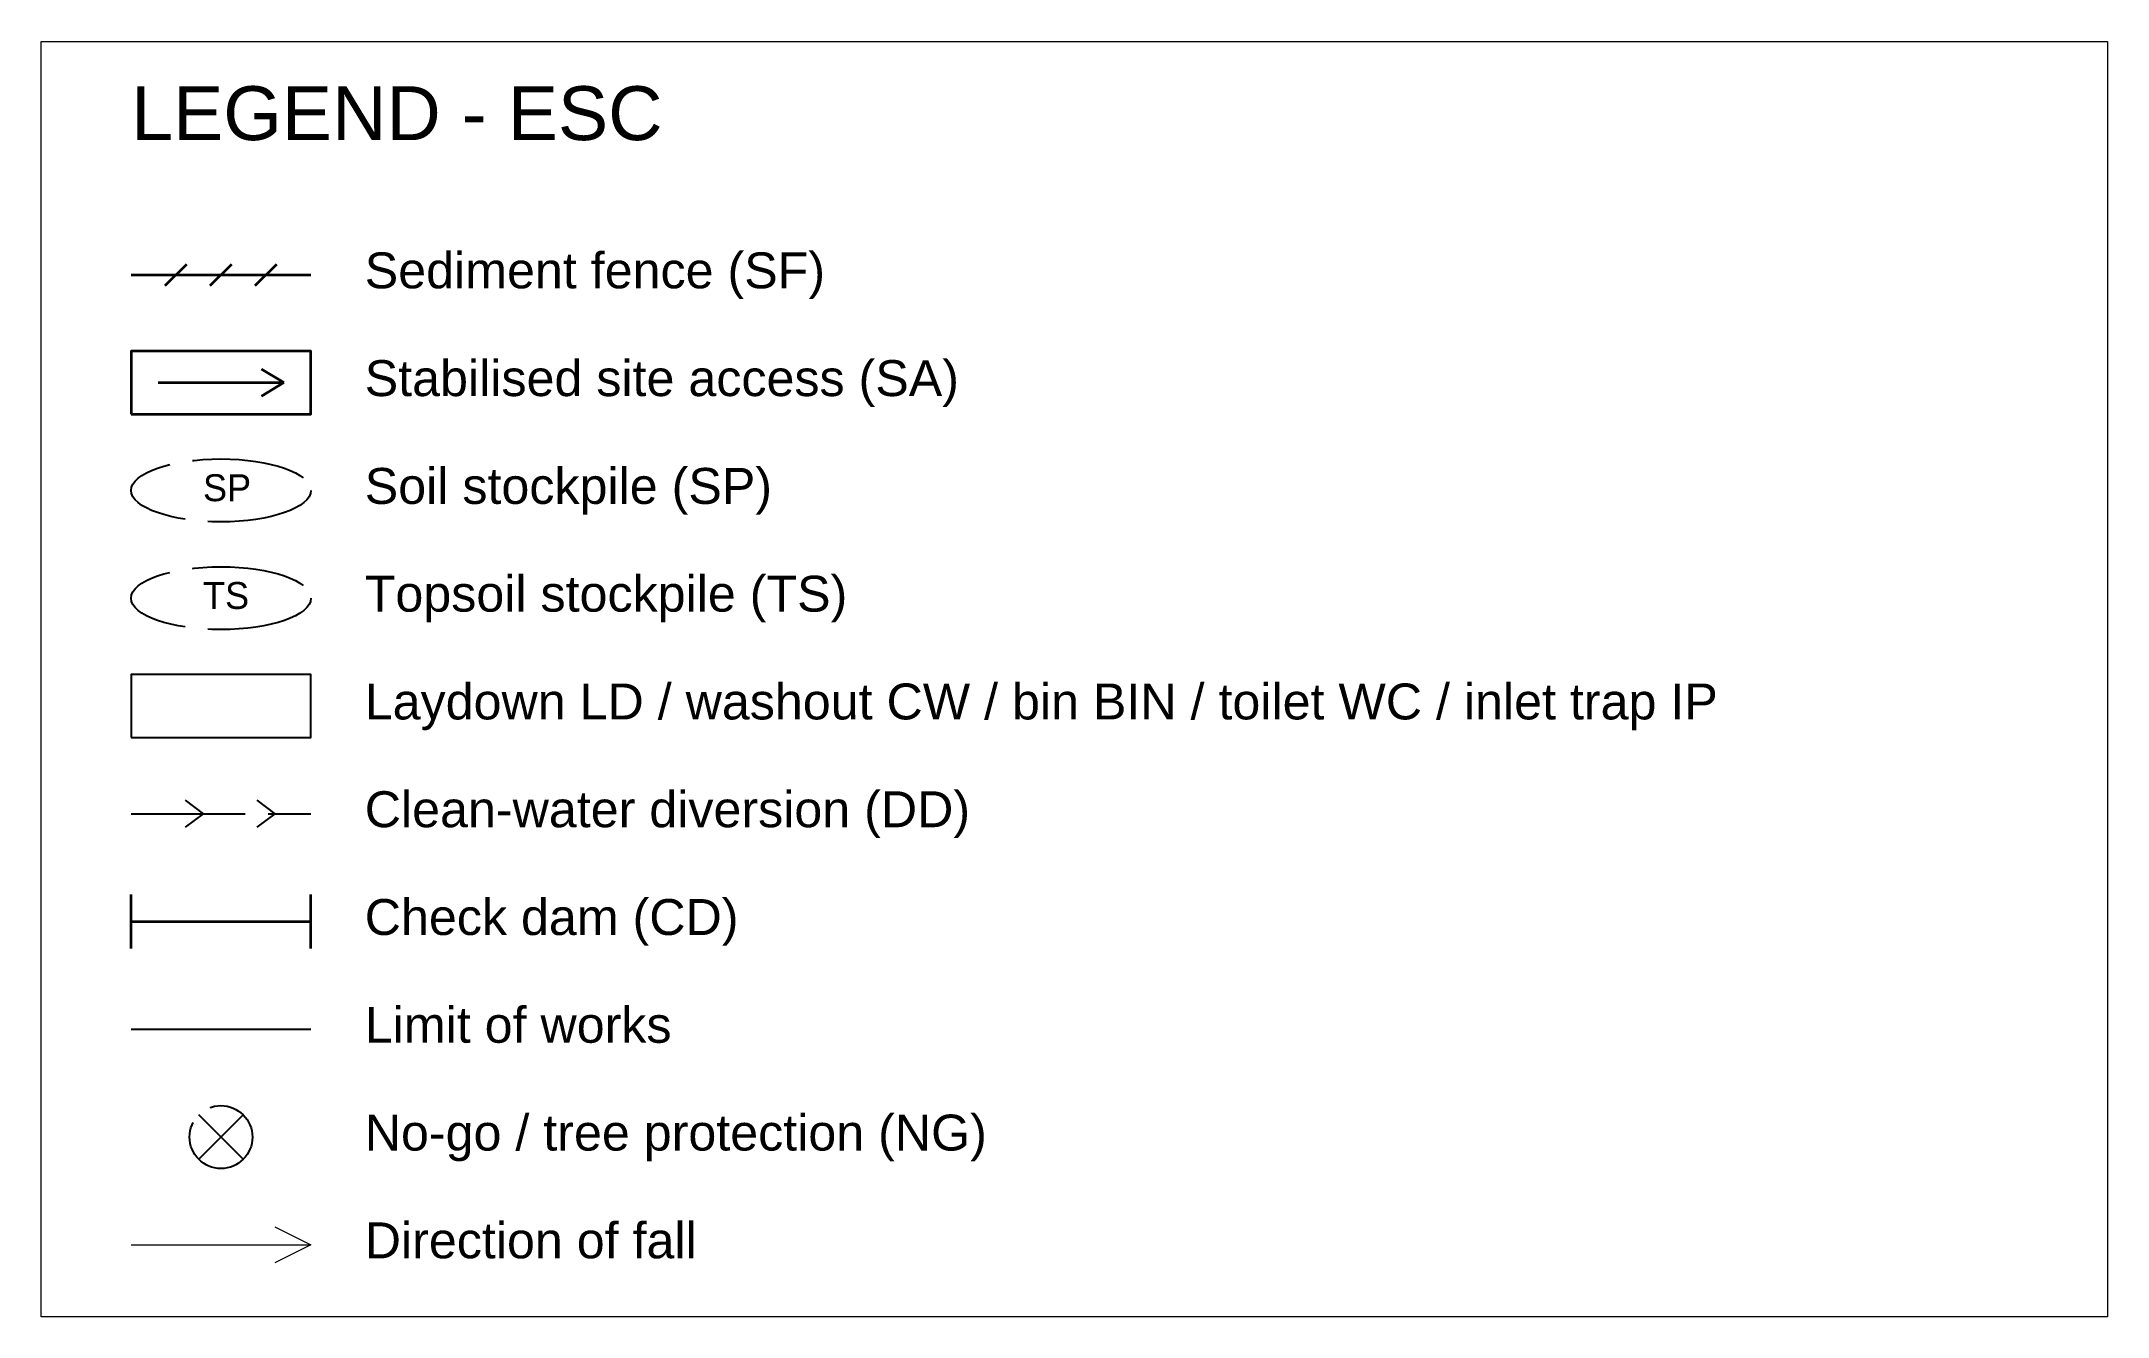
# Model space of a CAD drawing. Header units: metres. Extents: x 227626 to 228210, y 6571811 to 6573120.
# Drawn here: x 228186.96 to 228209.96, y 6571816.47 to 6571830.67 of the extents above; entities that cross this region are included whole.
import ezdxf

# ---------------------------------------------------------------- set-up
doc = ezdxf.new("R2010")
doc.units = ezdxf.units.M
doc.linetypes.add('DASHDOT', pattern=[3.556, 2.54, -0.508, 0, -0.508])
doc.linetypes.add('DASHED', pattern=[1.524, 1.27, -0.254])
for name, color, linetype, lineweight in [('C-ESC-ACCS', 30, 'CONTINUOUS', 35), ('C-ESC-CHKD', 150, 'CONTINUOUS', 35), ('C-ESC-DIVR', 5, 'DASHED', 25), ('C-ESC-FENC', 1, 'CONTINUOUS', 35), ('C-ESC-LIMT', 3, 'DASHDOT', 25), ('C-ESC-NOGO', 3, 'DASHED', 25), ('C-ESC-NOTE', 7, 'CONTINUOUS', 18), ('C-ESC-STOK', 40, 'CONTINUOUS', 25)]:
    doc.layers.add(name, color=color, linetype=linetype, lineweight=lineweight)
doc.styles.add('JCE', font='arial.ttf')

msp = doc.modelspace()

# ---------------------------------------------------------------- texts
at = {"layer": 'C-ESC-NOTE', "style": 'JCE'}
for s, height, p in [('LEGEND - ESC', 0.6, (228187.963, 6571829.573)), ('Sediment fence (SF)', 0.4, (228190.563, 6571827.923)), ('Stabilised site access (SA)', 0.4, (228190.563, 6571826.723)), ('Soil stockpile (SP)', 0.4, (228190.563, 6571825.523)), ('Topsoil stockpile (TS)', 0.4, (228190.563, 6571824.323)), ('Laydown LD / washout CW / bin BIN / toilet WC / inlet trap IP', 0.4, (228190.563, 6571823.123)), ('Clean-water diversion (DD)', 0.4, (228190.563, 6571821.923)), ('Check dam (CD)', 0.4, (228190.563, 6571820.723)), ('Limit of works', 0.4, (228190.563, 6571819.523)), ('No-go / tree protection (NG)', 0.4, (228190.563, 6571818.323)), ('Direction of fall', 0.4, (228190.563, 6571817.123))]:
    msp.add_text(s, height=height, dxfattribs=at).set_placement(p)

# ---------------------------------------------------------------- blocks, each defined once
blk = doc.blocks.new('ESC_SF')
at = {"layer": 'C-ESC-FENC'}
for p, q in [((0, 0), (2, 0)), ((0.38, -0.12), (0.62, 0.12)), ((0.88, -0.12), (1.12, 0.12)), ((1.38, -0.12), (1.62, 0.12))]:
    blk.add_line(p, q, dxfattribs=at)
blk = doc.blocks.new('ESC_ACCESS')
at = {"layer": 'C-ESC-ACCS'}
for p in [(0.3, 0), (1.45, 0.15), (1.45, -0.15)]:
    blk.add_line(p, (1.7, 0), dxfattribs=at)
blk.add_lwpolyline([(0, -0.35), (2, -0.35), (2, 0.35), (0, 0.35)], close=True, dxfattribs=at)
blk = doc.blocks.new('ESC_SP')
at = {"layer": 'C-ESC-STOK', "linetype": 'DASHED'}
blk.add_ellipse((1, 0), major_axis=(1, 0), ratio=0.35, dxfattribs=at)
at = {"layer": 'C-ESC-STOK'}
blk.add_text('SP', height=0.3, dxfattribs=at).set_placement((0.8, -0.12))
blk = doc.blocks.new('ESC_TS')
at = {"layer": 'C-ESC-STOK', "linetype": 'DASHED'}
blk.add_ellipse((1, 0), major_axis=(1, 0), ratio=0.35, dxfattribs=at)
at = {"layer": 'C-ESC-STOK'}
blk.add_text('TS', height=0.3, dxfattribs=at).set_placement((0.8, -0.12))
blk = doc.blocks.new('ESC_BOX')
at = {"layer": 'C-ESC-STOK'}
blk.add_lwpolyline([(0, -0.35), (2, -0.35), (2, 0.35), (0, 0.35)], close=True, dxfattribs=at)
blk = doc.blocks.new('ESC_DIVR')
at = {"layer": 'C-ESC-DIVR'}
blk.add_line((0, 0), (2, 0), dxfattribs=at)
for points in [[(0.6, 0.15), (0.8, 0), (0.6, -0.15)], [(1.4, 0.15), (1.6, 0), (1.4, -0.15)]]:
    blk.add_lwpolyline(points, dxfattribs=at)
blk = doc.blocks.new('ESC_CHKD')
at = {"layer": 'C-ESC-CHKD'}
for p, q in [((0, -0.3), (0, 0.3)), ((2, -0.3), (2, 0.3)), ((0, 0), (2, 0))]:
    blk.add_line(p, q, dxfattribs=at)
blk = doc.blocks.new('ESC_LIMT')
at = {"layer": 'C-ESC-LIMT', "linetype": 'DASHDOT'}
blk.add_line((0, 0), (2, 0), dxfattribs=at)
blk = doc.blocks.new('ESC_NOGO')
at = {"layer": 'C-ESC-NOGO'}
for p, q in [((0.75, -0.25), (1.25, 0.25)), ((0.75, 0.25), (1.25, -0.25))]:
    blk.add_line(p, q, dxfattribs=at)
blk.add_circle((1, 0), 0.35, dxfattribs=at)
blk = doc.blocks.new('ESC_FLOW')
at = {"layer": 'C-ESC-NOTE'}
blk.add_line((0, 0), (2, 0), dxfattribs=at)
blk.add_lwpolyline([(1.6, 0.2), (2, 0), (1.6, -0.2)], dxfattribs=at)

# ---------------------------------------------------------------- linework, layer by layer
at = {"layer": 'C-ESC-NOTE'}
msp.add_lwpolyline([(228186.963, 6571830.673), (228209.963, 6571830.673), (228209.963, 6571816.473), (228186.963, 6571816.473)], close=True, dxfattribs=at)

# ---------------------------------------------------------------- block references
for name, p in [('ESC_SF', (228187.963, 6571828.073)), ('ESC_ACCESS', (228187.963, 6571826.873)), ('ESC_SP', (228187.963, 6571825.673)), ('ESC_TS', (228187.963, 6571824.473)), ('ESC_BOX', (228187.963, 6571823.273)), ('ESC_DIVR', (228187.963, 6571822.073)), ('ESC_CHKD', (228187.963, 6571820.873)), ('ESC_LIMT', (228187.963, 6571819.673)), ('ESC_NOGO', (228187.963, 6571818.473)), ('ESC_FLOW', (228187.963, 6571817.273))]:
    msp.add_blockref(name, p, dxfattribs=at)

msp.set_redraw_order([(e.dxf.handle, doc.entitydb.next_handle()) for e in msp.query("TEXT MTEXT ATTDEF DIMENSION ARC_DIMENSION")])  # texts and dimensions are drawn at this point

doc.saveas('drawing.dxf')
